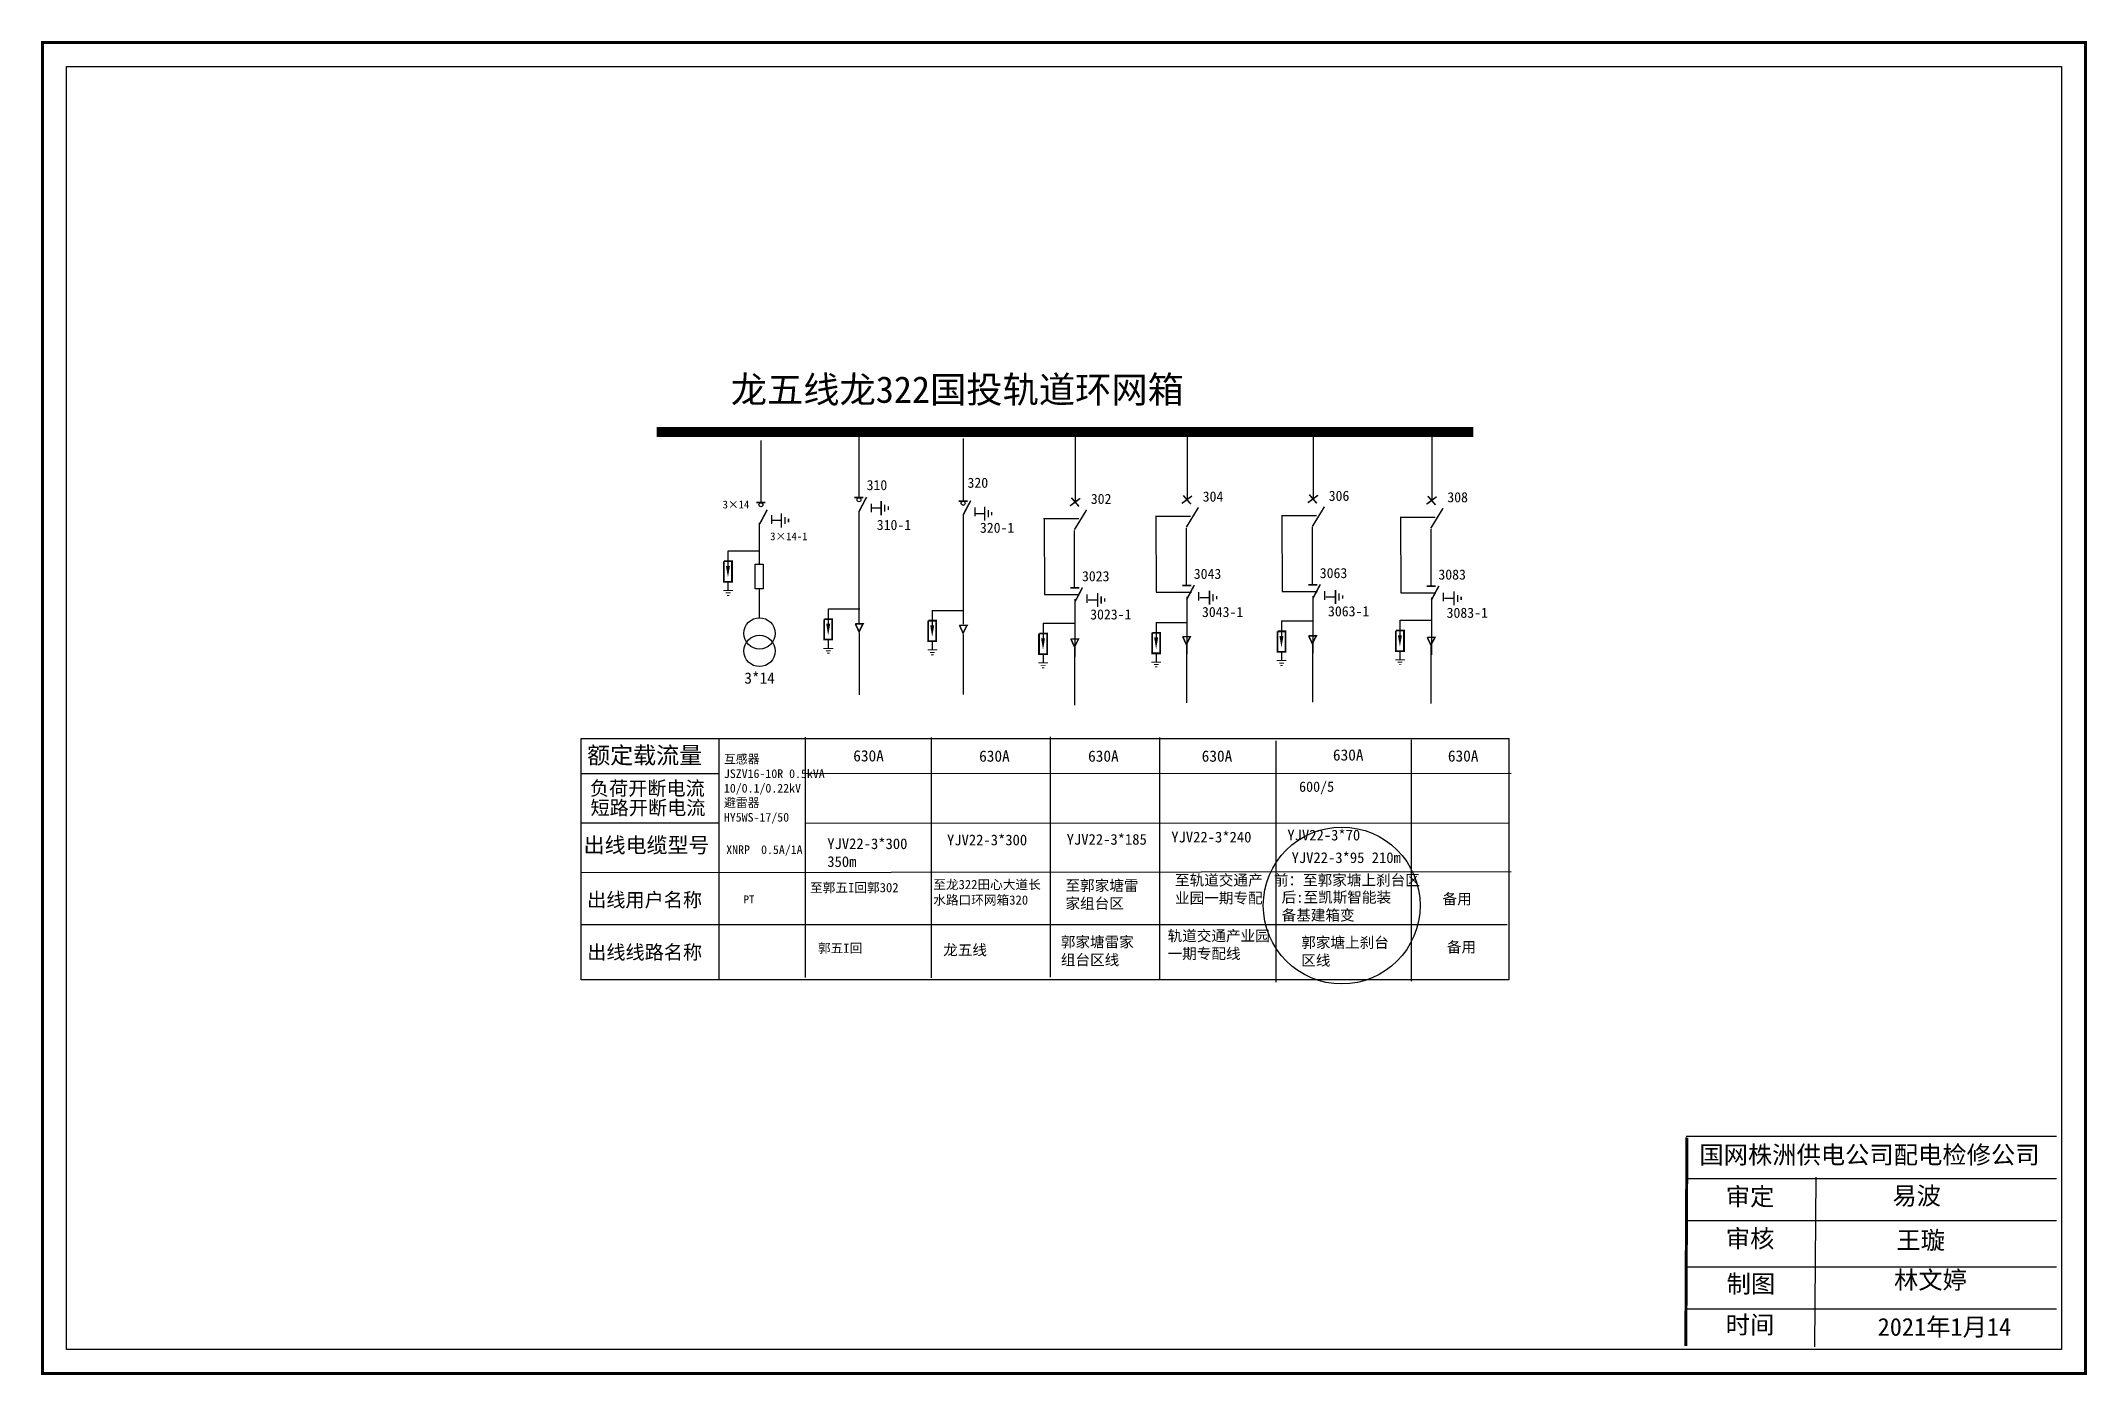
# Model space of a CAD drawing. Header units: millimetres. Extents: x 430 to 1037, y 2234 to 2421.
# Drawn here: x 750.4 to 1037, y 2233.9 to 2420.6 of the extents above; entities that cross this region are included whole.
import ezdxf

# ---------------------------------------------------------------- set-up
doc = ezdxf.new("R2010")
doc.units = ezdxf.units.MM
doc.styles.add('_txtstyle_1.50_0_0', font='simsun.ttc', dxfattribs={"height": 1.5})
doc.styles.add('HZ', font='simkai_0.ttf')
doc.styles.add('hztxt_txtstyle_2.70_0_0', font='simkai.ttf', dxfattribs={"height": 2.7})
doc.styles.add('KaiTi_txtstyle_3.00_0_0', font='simkai.ttf', dxfattribs={"height": 3})
doc.styles.add('STYLE1', font='txt.shx', dxfattribs={"height": 2.6})
doc.styles.add('字体', font='simkai_0.ttf', dxfattribs={"height": 2.5})
doc.styles.add('宋体_txtstyle_3.72_0_0', font='', dxfattribs={"height": 3.723362})
doc.styles.add('楷体_GB2312_txtstyle_1.09_0_0', font='simkai_0.ttf', dxfattribs={"height": 1.0944})
doc.styles.add('楷体_GB2312_txtstyle_3.34_0_0', font='simkai_0.ttf', dxfattribs={"height": 3.337625})
doc.styles.add('黑体_txtstyle_1.50_0_0', font='simhei.ttf', dxfattribs={"height": 1.5})
doc.styles.get('宋体_txtstyle_3.72_0_0').set_extended_font_data('宋体')

msp = doc.modelspace()

# ---------------------------------------------------------------- texts
at = {"color": 0}
for s, height, p in [('310', 1.416, (866.05, 2357.72)), ('320', 1.416, (880.18, 2358.05)), ('302', 1.416, (897.45, 2355.79)), ('304', 1.416, (913.12, 2356.12)), ('306', 1.416, (930.77, 2356.22)), ('308', 1.416, (947.38, 2356.02)), ('310-1', 1.416, (867.47, 2352.15)), ('320-1', 1.416, (881.92, 2351.75)), ('3023', 1.416, (896.21, 2344.97)), ('3043', 1.416, (911.87, 2345.3)), ('3063', 1.416, (929.52, 2345.41)), ('3083', 1.416, (946.13, 2345.2)), ('3043-1', 1.416, (913.02, 2339.96)), ('3063-1', 1.416, (930.67, 2340.06)), ('3023-1', 1.416, (897.36, 2339.62)), ('3083-1', 1.416, (947.28, 2339.85)), ('3*14', 1.574, (848.92, 2330.63)), ('630A', 1.574, (864.18, 2319.75)), ('630A', 1.574, (881.81, 2319.71)), ('630A', 1.574, (897.07, 2319.71)), ('630A', 1.574, (912.98, 2319.71)), ('630A', 1.574, (931.36, 2319.87)), ('630A', 1.574, (947.46, 2319.73))]:
    msp.add_text(s, height=height, dxfattribs=at).set_placement(p)
at = {"color": 0, "style": 'HZ'}
for s, height, p in [('3×14', 1.098, (845.88, 2355.16)), ('3×14-1', 1.098, (852.54, 2350.71)), ('额定载流量', 2.361, (826.91, 2319.43)), ('负荷开断电流', 1.967, (827.29, 2315)), ('短路开断电流', 1.967, (827.38, 2312.28)), ('出线电缆型号', 2.152, (826.42, 2306.96)), ('出线用户名称', 1.967, (826.91, 2299.39)), ('出线线路名称', 1.967, (826.92, 2292.06))]:
    msp.add_text(s, height=height, dxfattribs=at).set_placement(p)
for s, p in [('XNRP', (846.39, 2306.78)), ('0.5A/1A', (851.27, 2306.79))]:
    msp.add_text(s, height=1.221).set_placement(p)
at = {"color": 7, "linetype": 'Continuous', "attachment_point": 1}
for s, insert, char_height, width, style in [('龙五线龙322国投轨道环网箱', (847.02, 2373.66), 3.7234, 110.4377, '宋体_txtstyle_3.72_0_0'), ('{\\fSimSun|b0|i0|c134|p2;600/5}', (926.62, 2316.94), 1.4422, 23.2508, 'hztxt_txtstyle_2.70_0_0'), ('{\\fSimSun|b0|i0|c134|p2;林文婷^M^J}', (1009.94, 2248.42), 2.4957, 19.5179, '楷体_GB2312_txtstyle_1.09_0_0'), ('{\\fSimSun|b0|i0|c134|p2;2021年1月14}', (1007.65, 2241.85), 2.4957, 36.506, '楷体_GB2312_txtstyle_3.34_0_0')]:
    msp.add_mtext(s, dxfattribs=dict(at, insert=insert, char_height=char_height, width=width, style=style))
at = {"linetype": 'Continuous', "insert": (846.06, 2320.68), "char_height": 1.2209, "width": 13.5077, "attachment_point": 1, "style": 'KaiTi_txtstyle_3.00_0_0'}
msp.add_mtext('\\A1;{\\fSimSun|b0|i0|c134|p2;互感器\\PJSZV16-10R 0.5kVA\\P10/0.1/0.22kV\\P避雷器\\PHY5WS-17/50}', dxfattribs=at)
at = {"color": 7, "linetype": 'Continuous', "lineweight": 0, "ltscale": 0.760054, "char_height": 1.5, "attachment_point": 1, "style": '_txtstyle_1.50_0_0'}
for s, insert, width in [('{\\fSimSun|b0|i0|c0|p2;YJV22-3*\\fSimSun|b0|i0|c134|p2;240}', (908.72, 2309.91), 13.0753), ('{\\fSimSun|b0|i0|c0|p2;YJV22-3*\\fSimSun|b0|i0|c134|p2;70}', (924.98, 2310.19), 13.0753), ('{\\fSimSun|b0|i0|c0|p2;YJV22-3*300\\fSimSun|b0|i0|c134|p2;\\P350m}', (860.54, 2308.98), 19.2913), ('{\\fSimSun|b0|i0|c0|p2;YJV22-3*300}', (877.31, 2309.51), 19.2913), ('{\\fSimSun|b0|i0|c0|p2;YJV22-3*\\fSimSun|b0|i0|c134|p2;185}', (894.07, 2309.59), 13.0753), ('{\\fSimSun|b0|i0|c0|p2;YJV22-3*\\fSimSun|b0|i0|c134|p2;95 210m}', (925.57, 2307.03), 17.0485), ('{\\fSimSun|b0|i0|c134|p2;至轨道交通产业园一期专配}', (909.24, 2303.88), 13.3482), ('{\\fKaiTi_GB2312|b0|i0|c134|p50;前：至郭家塘上刹台区}', (923.08, 2303.89), 20.7008), ('{\\fKaiTi_GB2312|b0|i0|c134|p50;至郭家塘雷家组台区}', (893.9, 2303.13), 11.2378), ('{\\fKaiTi_GB2312|b0|i0|c134|p50;后:至凯斯智能装备基建箱变}', (924.17, 2301.49), 16.3792), ('{\\fSimSun|b0|i0|c134|p2;郭家塘雷家组台区线}', (893.25, 2295.23), 11.2378), ('{\\fSimSun|b0|i0|c134|p2;轨道交通产业园一期专配线}', (908.2, 2296.1), 14.8399), ('{\\fKaiTi_GB2312|b0|i0|c134|p50;郭家塘上刹台区线}', (926.92, 2295.16), 13.6946)]:
    msp.add_mtext(s, dxfattribs=dict(at, insert=insert, width=width))
at = {"linetype": 'Continuous', "lineweight": 0, "ltscale": 1.140648, "char_height": 1.3, "width": 16.7576, "attachment_point": 1, "style": '_txtstyle_1.50_0_0'}
for s, insert in [('{\\fSimSun|b0|i0|c134|p2;至郭五I回郭302}', (858.13, 2302.74)), ('{\\fSimSun|b0|i0|c134|p2;至龙322田心大道长水路口环网箱320}', (875.38, 2303.17)), ('{\\fSimSun|b0|i0|c134|p2;郭五I回}', (859.23, 2294.26))]:
    msp.add_mtext(s, dxfattribs=dict(at, insert=insert))
at = {"color": 7, "linetype": 'Continuous', "lineweight": 0, "ltscale": 1.330452, "char_height": 1.5, "attachment_point": 1, "style": '黑体_txtstyle_1.50_0_0'}
for insert in [(946.71, 2301.26), (947.32, 2294.52)]:
    msp.add_mtext('备用', dxfattribs=dict(at, insert=insert))
at = {"color": 0, "linetype": 'Continuous', "attachment_point": 1}
for s, insert, char_height, width, style in [('{\\fSimSun|b0|i0|c134|p2;PT}', (848.83, 2300.99), 1.108, 12.1935, 'STYLE1'), ('国网株洲供电公司配电检修公司', (982.67, 2265.94), 2.4957, 68.2318, '字体'), ('\\f\uffbfﾬￌﾣﾤ_GB2312|b0|i0|c134|p49;审定', (986.38, 2260.09), 2.4957, 19.5179, '字体'), ('{\\fSimSun|b0|i0|c134|p2;易波}', (1009.72, 2260.21), 2.4957, 19.5179, '字体'), ('\\f\uffbfﾬￌﾣﾤ_GB2312|b0|i0|c134|p49;审核', (986.38, 2254.21), 2.4957, 19.5179, '字体'), ('{\\fSimSun|b0|i0|c134|p2;王璇}', (1010.28, 2253.99), 2.4957, 19.5179, '字体'), ('\\f\uffbfﾬￌﾣﾤ_GB2312|b0|i0|c134|p49;制图', (986.51, 2247.87), 2.4957, 19.5179, '字体'), ('\\f\uffbfﾬￌﾣﾤ_GB2312|b0|i0|c134|p49;时间', (986.38, 2242.15), 2.4957, 19.5179, '字体')]:
    msp.add_mtext(s, dxfattribs=dict(at, insert=insert, char_height=char_height, width=width, style=style))
at = {"color": 7, "linetype": 'Continuous', "lineweight": 0, "ltscale": 0.760054, "insert": (876.77, 2294.11), "char_height": 1.5, "attachment_point": 1, "style": '_txtstyle_1.50_0_0'}
msp.add_mtext('{\\fSimSun|b0|i0|c134|p2;龙五线}', dxfattribs=at)

# ---------------------------------------------------------------- blocks, each defined once
blk = doc.blocks.new('JD')
for points in [[(-2, 0.2), (-2, -0.2), (2, 0.2), (2, -0.2)], [(1, -1.2), (1, -0.8), (-1, -1.2), (-1, -0.8)], [(-0.5, -1.8), (-0.5, -2.2), (0.5, -1.8), (0.5, -2.2)]]:
    blk.add_trace(points)

# ---------------------------------------------------------------- linework, layer by layer
at = {"color": 0}
for p, q in [((851.25, 2364.68), (851.25, 2356.01)), ((864.98, 2365.38), (864.98, 2356.71)), ((879.56, 2364.97), (879.56, 2356.22)), ((895.28, 2365.63), (895.28, 2355.96)), ((910.94, 2365.97), (910.94, 2356.3)), ((928.59, 2366.07), (928.59, 2356.4)), ((945.2, 2365.86), (945.2, 2356.19)), ((851.02, 2353.16), (851.02, 2347.35)), ((852.76, 2353.52), (854.1, 2353.52)), ((864.98, 2354.78), (864.98, 2339.03)), ((866.74, 2355.24), (868.07, 2355.24)), ((879.56, 2354.28), (879.56, 2338.97)), ((881.24, 2354.47), (882.57, 2354.47)), ((890.83, 2353.73), (895.75, 2353.73)), ((890.91, 2353.66), (890.95, 2343.12)), ((906.5, 2354.06), (911.41, 2354.06)), ((906.57, 2354), (906.61, 2343.45)), ((924.15, 2354.16), (929.06, 2354.16)), ((924.22, 2354.1), (924.26, 2343.55)), ((940.76, 2353.96), (945.67, 2353.96)), ((940.83, 2353.89), (940.87, 2343.35)), ((895.13, 2352.08), (895.13, 2344.09)), ((910.79, 2352.42), (910.79, 2344.42)), ((928.44, 2352.52), (928.44, 2344.52)), ((945.05, 2352.31), (945.05, 2344.32)), ((846.63, 2349.24), (846.63, 2347.09)), ((846.65, 2349.21), (851.03, 2349.21)), ((846.63, 2344.83), (846.63, 2343.72)), ((851.02, 2343.91), (851.02, 2339.87)), ((890.95, 2343.12), (895.86, 2343.12)), ((895.22, 2342.45), (895.22, 2334.45)), ((897.06, 2342.37), (898.39, 2342.37)), ((906.61, 2343.45), (911.53, 2343.45)), ((910.89, 2342.78), (910.89, 2334.78)), ((912.72, 2342.71), (914.05, 2342.71)), ((924.26, 2343.55), (929.18, 2343.55)), ((928.54, 2342.88), (928.54, 2334.89)), ((930.37, 2342.81), (931.7, 2342.81)), ((940.87, 2343.35), (945.79, 2343.35)), ((945.15, 2342.68), (945.15, 2334.68)), ((946.98, 2342.6), (948.31, 2342.6)), ((860.67, 2341.13), (860.67, 2338.98)), ((860.69, 2341.11), (865.08, 2341.11)), ((875.24, 2340.92), (875.24, 2338.77)), ((875.26, 2340.89), (879.65, 2340.89)), ((890.76, 2339.11), (890.76, 2336.96)), ((890.79, 2339.09), (895.17, 2339.09)), ((906.6, 2339.22), (906.6, 2337.07)), ((906.63, 2339.19), (911.01, 2339.19)), ((924.15, 2339.43), (924.15, 2337.28)), ((924.17, 2339.41), (928.56, 2339.41)), ((940.74, 2339.54), (940.74, 2337.39)), ((940.76, 2339.51), (945.14, 2339.51)), ((860.67, 2336.72), (860.67, 2335.61)), ((864.99, 2337.75), (864.99, 2329.05)), ((875.24, 2336.51), (875.24, 2335.4)), ((879.56, 2337.53), (879.56, 2329.1)), ((895.17, 2335.61), (895.17, 2327.61)), ((910.83, 2335.94), (910.83, 2327.94)), ((928.48, 2336.04), (928.48, 2328.05)), ((945.09, 2335.84), (945.09, 2327.84)), ((890.76, 2334.7), (890.76, 2333.59)), ((906.6, 2334.81), (906.6, 2333.7)), ((924.15, 2335.02), (924.15, 2333.91)), ((940.74, 2335.13), (940.74, 2334.02)), ((826.07, 2322.98), (956.03, 2322.98)), ((826.07, 2289.17), (826.07, 2322.98)), ((845.37, 2322.82), (845.37, 2289.19)), ((857.44, 2323.14), (857.44, 2289.51)), ((875.11, 2323.08), (875.11, 2289.45)), ((891.76, 2323.19), (891.76, 2289.57)), ((907.06, 2323.09), (907.06, 2289.31)), ((923.37, 2322.63), (923.37, 2288.85)), ((942.32, 2322.77), (942.32, 2288.99)), ((955.99, 2322.98), (955.99, 2289.2)), ((826.09, 2318.06), (845.37, 2318.07)), ((826.13, 2311.14), (845.46, 2311.14)), ((857.44, 2311.14), (956.03, 2311.1)), ((956.3, 2304.29), (826.09, 2304.16)), ((955.77, 2296.86), (826.07, 2296.87)), ((956.03, 2289.2), (826.08, 2289.19))]:
    msp.add_line(p, q, dxfattribs=at)
at = {"color": 0, "ltscale": 0.91161}
msp.add_line((857.44, 2318.07), (956.3, 2318.11), dxfattribs=at)
at = {"color": 0, "linetype": 'Continuous'}
for p, q in [((980.81, 2267.31), (1032.69, 2267.31)), ((980.81, 2261.39), (1032.69, 2261.39)), ((998.99, 2261.57), (998.82, 2237.81)), ((980.81, 2255.48), (1032.69, 2255.48)), ((980.81, 2249.03), (1032.69, 2249.03)), ((980.81, 2243.12), (1032.69, 2243.12))]:
    msp.add_line(p, q, dxfattribs=at)
at = {"color": 0, "linetype": 'Continuous', "const_width": 0.416}
msp.add_lwpolyline([(750.62, 2420.39), (1036.77, 2420.39), (1036.77, 2234.07), (750.62, 2234.07)], close=True, dxfattribs=at)
at = {"color": 0, "linetype": 'Continuous'}
for points in [[(753.98, 2417.02), (1033.41, 2417.02), (1033.41, 2237.43), (753.98, 2237.43)], [(850.43, 2347.35), (851.56, 2347.35), (851.56, 2343.91), (850.43, 2343.91)]]:
    msp.add_lwpolyline(points, close=True, dxfattribs=at)
at = {"color": 0}
for points, const_width in [([(836.66, 2365.86), (951.04, 2365.86)], 1.42), ([(850.62, 2355.98), (851.88, 2355.98)], 0.212), ([(864.35, 2356.68), (865.61, 2356.68)], 0.212), ([(864.98, 2354.72), (866.04, 2356.74)], 0.212), ([(878.93, 2356.19), (880.18, 2356.19)], 0.212), ([(879.56, 2354.23), (880.62, 2356.24)], 0.212), ([(894.54, 2355.52), (895.96, 2356.57)], 0.212), ([(894.74, 2356.65), (895.8, 2355.43)], 0.212), ([(910.2, 2355.86), (911.62, 2356.91)], 0.212), ([(910.4, 2356.98), (911.46, 2355.76)], 0.212), ([(927.85, 2355.96), (929.27, 2357.01)], 0.212), ([(928.05, 2357.09), (929.11, 2355.87)], 0.212), ([(944.46, 2355.75), (945.88, 2356.8)], 0.212), ([(944.66, 2356.88), (945.72, 2355.66)], 0.212), ([(851.06, 2352.96), (852.13, 2354.98)], 0.212), ([(895.15, 2352.18), (896.86, 2354.96)], 0.212), ([(910.82, 2352.52), (912.52, 2355.3)], 0.212), ([(928.47, 2352.62), (930.17, 2355.4)], 0.212), ([(945.08, 2352.41), (946.78, 2355.19)], 0.212), ([(846.05, 2347.77), (846.05, 2344.9), (847.2, 2344.9), (847.2, 2347.77), (846.09, 2347.77)], 0.242), ([(895.22, 2342.08), (896.28, 2344.09)], 0.212), ([(910.25, 2344.37), (911.51, 2344.37)], 0.212), ([(910.88, 2342.41), (911.94, 2344.43)], 0.212), ([(927.9, 2344.48), (929.16, 2344.48)], 0.212), ([(928.53, 2342.52), (929.59, 2344.53)], 0.212), ([(944.51, 2344.27), (945.77, 2344.27)], 0.212), ([(945.14, 2342.31), (946.2, 2344.32)], 0.212), ([(894.59, 2344.04), (895.84, 2344.04)], 0.212), ([(860.1, 2339.66), (860.1, 2336.8), (861.24, 2336.8), (861.24, 2339.66), (860.13, 2339.66)], 0.242), ([(864.46, 2339), (865.54, 2339), (864.99, 2337.9), (864.47, 2339.02)], 0.212), ([(874.66, 2339.45), (874.66, 2336.58), (875.81, 2336.58), (875.81, 2339.45), (874.7, 2339.45)], 0.242), ([(879.03, 2338.8), (880.12, 2338.8), (879.56, 2337.71), (879.05, 2338.82)], 0.212), ([(890.19, 2337.64), (890.19, 2334.78), (891.34, 2334.78), (891.34, 2337.64), (890.22, 2337.64)], 0.242), ([(894.64, 2336.88), (895.72, 2336.88), (895.17, 2335.79), (894.65, 2336.9)], 0.212), ([(906.03, 2337.75), (906.03, 2334.88), (907.18, 2334.88), (907.18, 2337.75), (906.07, 2337.75)], 0.242), ([(910.3, 2337.22), (911.38, 2337.22), (910.83, 2336.12), (910.31, 2337.24)], 0.212), ([(923.58, 2337.96), (923.58, 2335.09), (924.72, 2335.09), (924.72, 2337.96), (923.61, 2337.96)], 0.242), ([(927.95, 2337.32), (929.03, 2337.32), (928.48, 2336.23), (927.96, 2337.34)], 0.212), ([(940.16, 2338.07), (940.16, 2335.2), (941.31, 2335.2), (941.31, 2338.07), (940.2, 2338.07)], 0.242), ([(944.56, 2337.11), (945.64, 2337.11), (945.09, 2336.02), (944.57, 2337.13)], 0.212)]:
    msp.add_lwpolyline(points, dxfattribs=dict(at, const_width=const_width))
for points in [[(866.68, 2355.82), (866.68, 2354.63)], [(852.71, 2354.21), (852.71, 2353.02)], [(881.23, 2355.28), (881.23, 2354.1)], [(896.89, 2343.13), (896.89, 2341.95)], [(912.55, 2343.46), (912.55, 2342.28)], [(930.2, 2343.57), (930.2, 2342.38)], [(946.81, 2343.36), (946.81, 2342.18)]]:
    msp.add_lwpolyline(points, dxfattribs=at)
for points in [[(846.63, 2347.12, 0.565, 0, 0), (846.63, 2345.51, 0, 0, 0)], [(860.67, 2339.02, 0.565, 0, 0), (860.67, 2337.4, 0, 0, 0)], [(875.24, 2338.8, 0.565, 0, 0), (875.24, 2337.19, 0, 0, 0)], [(890.76, 2337, 0.565, 0, 0), (890.76, 2335.38, 0, 0, 0)], [(906.6, 2337.1, 0.565, 0, 0), (906.6, 2335.49, 0, 0, 0)], [(924.15, 2337.32, 0.565, 0, 0), (924.15, 2335.7, 0, 0, 0)], [(940.74, 2337.42, 0.565, 0, 0), (940.74, 2335.81, 0, 0, 0)]]:
    msp.add_lwpolyline(points, format="xyseb", dxfattribs=at)
at = {"color": 0, "linetype": 'Continuous', "const_width": 0.416}
msp.add_lwpolyline([(980.94, 2267.11), (980.78, 2237.91)], dxfattribs=at)
at = {"color": 0}
for centre in [(851.25, 2355.68), (864.98, 2356.38), (879.56, 2355.89)]:
    msp.add_circle(centre, 0.272, dxfattribs=at)
at = {"color": 0, "linetype": 'Continuous'}
for centre in [(851.05, 2337.67), (851.05, 2335.21)]:
    msp.add_circle(centre, 2.19, dxfattribs=at)
at = {"color": 1}
msp.add_circle((932.59, 2299.58), 10.98, dxfattribs=at)

# ---------------------------------------------------------------- block references
at = {"color": 0, "xscale": 0.4957358729689076, "yscale": 0.4957358729689076, "zscale": 0.4957358729687092, "rotation": 90}
for p in [(868.09, 2355.2), (854.12, 2353.48), (882.59, 2354.43), (898.41, 2342.34), (914.07, 2342.67), (931.72, 2342.77), (948.33, 2342.57)]:
    msp.add_blockref('JD', p, dxfattribs=at)
at = {"color": 0, "xscale": 0.3391983333814323, "yscale": 0.3391983333817734, "zscale": 0.3391983333879166}
for p in [(846.65, 2343.67), (860.69, 2335.56), (875.26, 2335.35), (890.78, 2333.54), (906.62, 2333.65), (924.17, 2333.86), (940.76, 2333.97)]:
    msp.add_blockref('JD', p, dxfattribs=at)

msp.set_redraw_order([(e.dxf.handle, doc.entitydb.next_handle()) for e in msp.query("TEXT MTEXT ATTDEF DIMENSION ARC_DIMENSION")])  # texts and dimensions are drawn at this point

doc.saveas('drawing.dxf')
